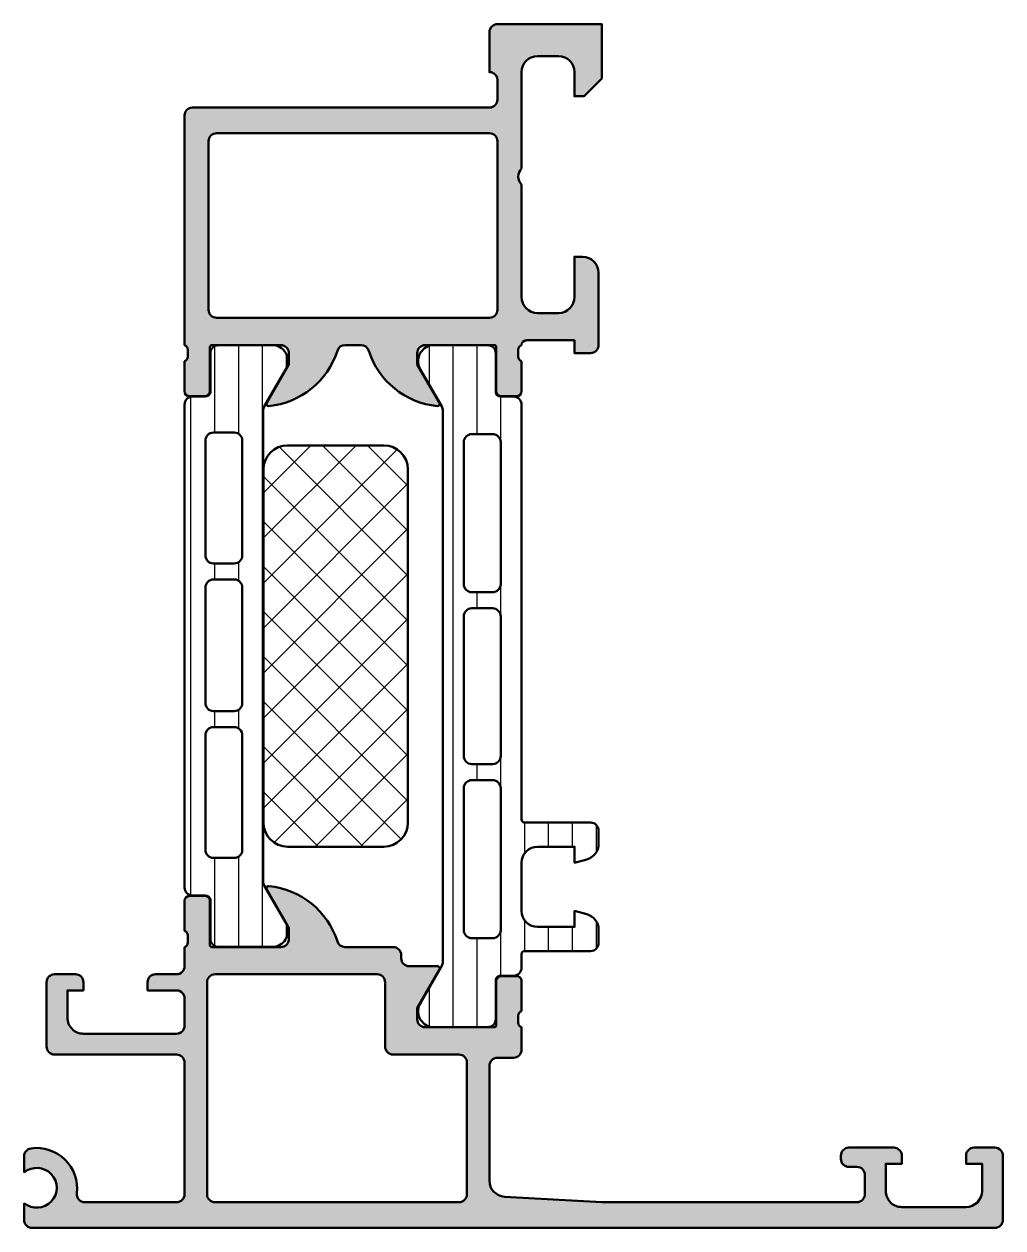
# Model space of a CAD drawing. Extents: x 0 to 61, y 0 to 75.
import ezdxf

# ---------------------------------------------------------------- set-up
doc = ezdxf.new("R2010")
doc.units = 0
for name, color, linetype, lineweight in [('0S-Alu contour', 7, 'Continuous', 50), ('0S-Alu hatch', 252, 'Continuous', 25), ('0S-Plastic contour', 254, 'Continuous', 50), ('0S-Plastic hatch', 253, 'Continuous', 25), ('0S-PT contour', 91, 'Continuous', 50), ('0S-PT hatch', 103, 'Continuous', 25)]:
    doc.layers.add(name, color=color, linetype=linetype, lineweight=lineweight)
pattern_1 = [(90, (0, 0), (-1.4859, 0), [])]

# ---------------------------------------------------------------- blocks, each defined once
blk = doc.blocks.new('391790__AA8189E3_C081_4610_B4B4_30292852E4D5_')
at = {"layer": '0S-Alu hatch'}
h = blk.add_hatch(color=256, dxfattribs=at)
edge = h.paths.add_edge_path()
edge.add_line((59.19996932360604, 4.999999866471171), (60.49998763415292, 4.999999866471625))
edge.add_ellipse((60.4999912735095, 4.500003505828431), major_axis=(-0.4999963606564398, 0), ratio=1, start_angle=179.9995829571355, end_angle=270.0004170425796, ccw=False)
edge.add_line((60.99998763415269, 4.499999866469367), (60.99998763415269, 0.4999999856813702))
edge.add_ellipse((60.49999127979099, 0.4999963543616039), major_axis=(-0.4999963543748923, 0), ratio=1, start_angle=89.99958223760427, end_angle=180.0004161216027, ccw=False)
edge.add_line((60.49998763415292, 2.4e-15), (0.4999947271070156, -1e-16))
edge.add_ellipse((0.4999923563203979, 0.4999976420989136), major_axis=(-0.4999976421045343, 0), ratio=1, start_angle=0.0006057119381921439, end_angle=90.0002716734158, ccw=False)
edge.add_line((-5.2857561966e-06, 0.4999923562900208), (-5.2857564228e-06, 1.547751054749824))
edge.add_arc((0.7934807920204037, 2.500000104890204), 1.23951539285275, 230.1963747898188, 489.8036252101811)
edge.add_line((-5.2857564221e-06, 3.452249155030585), (-5.2857566502e-06, 4.461633736363182))
edge.add_ellipse((0.4999947142439965, 4.461633736363202), major_axis=(-0.5000000000006466, 0), ratio=1, start_angle=277.7149467142867, end_angle=360, ccw=False)
edge.add_ellipse((0.772782024793564, 2.448011582761318), major_axis=(-2.532015525106976, 0), ratio=1, start_angle=173.4092399762819, end_angle=277.7149467142358, ccw=False)
edge.add_arc((3.78475983363014, 2.100006089193995), 0.4999999999979072, 173.4092399764751, 270.0000000002035)
edge.add_line((3.784759833631916, 1.600006089196088), (9.499994714242895, 1.600006089196085))
edge.add_arc((9.499994526828196, 2.100006276610982), 0.5000001874149321, 270.0000214761345, 360.0000078249648)
edge.add_line((9.999994714243124, 2.100006208325257), (9.999994714243122, 10.29999576567252))
edge.add_arc((9.499994714243009, 10.2999957656724), 0.5000000000001137, 0, 90.00000000001303)
edge.add_line((9.499994714242895, 10.79999576567252), (1.899994714243895, 10.79999576567252))
edge.add_ellipse((1.89999471424344, 11.29999576567252), major_axis=(-0.5, 0), ratio=1, start_angle=0, end_angle=90.00000000005213, ccw=False)
edge.add_line((1.39999471424344, 11.29999576567252), (1.39999471424344, 15.29999576567252))
edge.add_ellipse((1.89999471424344, 15.29999576567252), major_axis=(-0.5, 0), ratio=1, start_angle=270, end_angle=360, ccw=False)
edge.add_line((1.89999471424344, 15.79999576567252), (3.199994714243167, 15.79999576567252))
edge.add_ellipse((3.199994714243395, 15.29999576567275), major_axis=(-0.4999999999997727, 0), ratio=1, start_angle=180, end_angle=270.00000000002603, ccw=False)
edge.add_line((3.699994714243167, 15.29999576567275), (3.699994714243167, 14.79999576567252))
edge.add_line((3.699994714243167, 14.79999576567252), (2.69999471424294, 14.79999576567206))
edge.add_line((2.69999471424294, 14.79999576567206), (2.699994714243395, 13.0999957656727))
edge.add_arc((3.699994714243509, 13.09999576567281), 1.000000000000113, 180, 270.0000000000196)
edge.add_line((3.69999471424385, 12.0999957656727), (9.499994714243122, 12.09999576567315))
edge.add_arc((9.499994714243101, 12.59999576567317), 0.5000000000000178, 270.0000000000025, 360)
edge.add_line((9.999994714243117, 12.59999576567317), (9.999994714243122, 14.29999576567252))
edge.add_arc((9.499994714243122, 14.29999576567252), 0.5, 0, 90)
edge.add_line((9.499994714243122, 14.79999576567252), (7.69999471424294, 14.79999576567252))
edge.add_line((7.69999471424294, 14.79999576567252), (7.699994714243167, 15.29999576567297))
edge.add_ellipse((8.199994714243282, 15.29999576567286), major_axis=(-0.5000000000001137, 0), ratio=1, start_angle=269.999999999987, end_angle=360, ccw=False)
edge.add_line((8.199994714243395, 15.79999576567297), (9.499994714243122, 15.79999576567206))
edge.add_arc((9.499994714243122, 16.29999576567206), 0.5, 270, 360)
edge.add_line((9.999994714243122, 16.29999576567206), (9.999994714243122, 17.49999762920106))
edge.add_arc((9.921158267700072, 17.76751822119481), 0.2788950563280396, 286.419876419457, 361.1645893740321)
edge.add_line((10.19999571424373, 17.77318662919288), (10.19999571424328, 18.22678062919385))
edge.add_arc((9.921127618600615, 18.232441288671), 0.2789255417366478, 358.837129927094, 433.5754054446589)
edge.add_line((9.999994714243577, 18.49998462919348), (9.999994714243577, 20.37999562920095))
edge.add_ellipse((10.2999947142433, 20.3799956292014), major_axis=(-0.2999999999997271, 0), ratio=1, start_angle=270.00000000008686, end_angle=360, ccw=False)
edge.add_line((10.29999471424285, 20.67999562920113), (11.27996903328503, 20.67999562920204))
edge.add_ellipse((11.27996903328583, 20.37999562920152), major_axis=(-0.300000000000523, 0), ratio=1, start_angle=180, end_angle=270.000000000152, ccw=False)
edge.add_line((11.57996903328635, 20.37999562920152), (11.5799690332868, 17.61999762920095))
edge.add_arc((11.69996903328647, 17.61999762920163), 0.1199999999996635, 180, 269.9999999998914)
edge.add_line((11.69996903328624, 17.49999762920197), (15.99999471424335, 17.49999762920151))
edge.add_arc((15.99999471424357, 17.99999762920151), 0.5, 269.9999999999739, 360)
edge.add_line((16.49999471424357, 17.99999762920151), (16.49999471424357, 18.69999762920179))
edge.add_line((16.49999471424357, 18.69999762920179), (15.11849925662122, 21.09281795222887))
edge.add_ellipse((15.23811449889202, 21.16187784455312), major_axis=(-0.1381197846484658, 0), ratio=1, start_angle=-95.62257755075888, end_angle=30.000000000008697, ccw=False)
edge.add_ellipse((14.76177147307472, 16.32338876736347), major_axis=(-4.999999999989887, 0), ratio=1, start_angle=197.7484163561091, end_angle=264.37742244925107, ccw=False)
edge.add_arc((19.99999471424691, 17.99999762921023), 0.5000000000082526, 197.7484163556223, 269.9999999995921)
edge.add_line((19.99999471424335, 17.49999762920198), (22.99999471424198, 17.49999762920151))
edge.add_ellipse((22.99999471424176, 16.99999762920151), major_axis=(-0.5, 0), ratio=1, start_angle=180, end_angle=269.99999999997397, ccw=False)
edge.add_line((23.49999471424176, 16.99999762920151), (23.49999471424176, 16.7999976292026))
edge.add_arc((23.99999471424176, 16.79999762920215), 0.5, 180, 269.9999999999739)
edge.add_line((23.99999471424153, 16.29999762920215), (25.76187492959352, 16.29999762920215))
edge.add_ellipse((25.76187492959327, 16.16187784455345), major_axis=(-0.1381197846486977, 0), ratio=1, start_angle=149.9999999996702, end_angle=269.9999999998939, ccw=False)
edge.add_line((25.88149017186388, 16.09281795222842), (24.49999471424176, 13.69999762920088))
edge.add_line((24.49999471424176, 13.69999762920088), (24.49999471424176, 12.99999762920151))
edge.add_arc((24.99999471424176, 12.99999762920151), 0.5, 180, 270)
edge.add_line((24.99999471424176, 12.49999762920152), (29.30002039519841, 12.49999762920015))
edge.add_arc((29.30002039519784, 12.61999762920106), 0.120000000000914, 270.0000000002714, 360)
edge.add_line((29.42002039519876, 12.61999762920106), (29.42002039519876, 15.37999562920049))
edge.add_ellipse((29.72002039519928, 15.37999562920106), major_axis=(-0.300000000000523, 0), ratio=1, start_angle=270.00000000006514, end_angle=360, ccw=False)
edge.add_line((29.72002039519894, 15.67999562920158), (30.69999471424317, 15.67999562920113))
edge.add_ellipse((30.69999471424374, 15.37999562920265), major_axis=(-0.2999999999984766, 0), ratio=1, start_angle=180, end_angle=270.00000000010857, ccw=False)
edge.add_line((30.99999471424221, 15.37999562920265), (30.99999471424153, 13.49998462919302))
edge.add_arc((31.07886180988494, 13.23244128867021), 0.278925541737094, 106.4245945554093, 181.1628700729291)
edge.add_line((30.79999371424183, 13.22678062919294), (30.79999371424183, 12.77318662919197))
edge.add_arc((31.07883116078383, 12.76751822119427), 0.2788950563263797, 178.8354106260376, 253.5801235806509)
edge.add_line((30.99999471424176, 12.49999762920197), (30.99999471424176, 11.09999881742988))
edge.add_ellipse((30.49999471424165, 11.09999881742999), major_axis=(-0.5000000000001137, 0), ratio=1, start_angle=89.99999999996089, end_angle=180, ccw=False)
edge.add_line((30.4999947142413, 10.59999881742988), (29.50000289294108, 10.59999881742942))
edge.add_arc((29.50000289294119, 10.09999881743022), 0.4999999999992042, 90.00000000001303, 180)
edge.add_line((29.00000289294199, 10.09999881743022), (29.00000289294221, 2.944488630281284))
edge.add_arc((29.9999936841364, 2.944476919451374), 0.9999907912627548, 179.99932901267, 266.7307241752487)
edge.add_line((29.94296553942659, 1.946113572106697), (35.99998763414428, 1.599998459802009))
edge.add_line((35.99998763414428, 1.599998459802009), (51.89998153063775, 1.599998459802009))
edge.add_arc((51.89998516998294, 2.099994820457468), 0.4999963606687041, 269.9995829587248, 360.0004307015151)
edge.add_line((52.39998153063752, 2.099998579009876), (52.3999815306373, 3.300003156648017))
edge.add_arc((51.89997878976951, 3.300000415780232), 0.5000027408752975, 0.0003140784807261, 89.99968592140911)
edge.add_line((51.89998153063729, 3.800003156648017), (51.39998153063729, 3.800003156648017))
edge.add_ellipse((51.39996852950137, 4.29999015550595), major_axis=(-0.4999869990269671, 0), ratio=1, start_angle=-0.0014625381795099202, end_angle=90.00148985917428, ccw=False)
edge.add_line((50.8999815306373, 4.300002918227418), (50.8999815306373, 4.499999866471625))
edge.add_ellipse((51.39996773065273, 4.500013666456197), major_axis=(-0.4999862002058729, 0), ratio=1, start_angle=-90.00158140539298, end_angle=0.0015814054485190354, ccw=False)
edge.add_line((51.39998153063729, 4.999999866471625), (54.19999984118417, 4.999999866471625))
edge.add_ellipse((54.19995110541002, 4.499951130697468), major_axis=(-0.5000487381491018, 0), ratio=1, start_angle=180.005584163955, end_angle=269.9944158359737, ccw=False)
edge.add_line((54.69999984118417, 4.499999866471003), (54.69999984118395, 4.000000104890659))
edge.add_line((54.69999984118395, 4.000000104890659), (53.6999998411844, 4.000000104890204))
edge.add_line((53.6999998411844, 4.000000104890204), (53.69999984118417, 2.300003156647562))
edge.add_arc((54.69995263820619, 2.299955835441239), 0.9999527981417196, 179.9972885666526, 270.0009560480925)
edge.add_line((54.69996932360559, 1.300003037438727), (58.69999984118417, 1.300003037438727))
edge.add_arc((58.6999566158611, 2.300046262757105), 1.000043226252551, 270.0024765215299, 359.9975303089386)
edge.add_line((59.69999984118462, 2.300003156648203), (59.69999984118417, 4.000000104890204))
edge.add_line((59.69999984118417, 4.000000104890204), (58.69999984118417, 4.000000104890204))
edge.add_line((58.69999984118417, 4.000000104890204), (58.69999984118417, 4.499999866471625))
edge.add_ellipse((59.19994906866949, 4.50005063681827), major_axis=(-0.4999492300632066, 0), ratio=1, start_angle=-90.00232128046127, end_angle=0.005818443974476395, ccw=False)
edge = h.paths.add_edge_path()
edge.add_arc((27.1000089964575, 10.29999576567195), 0.5000000000001137, 0, 90.00000000001303)
edge.add_line((27.10000899645738, 10.79999576567206), (22.99999471424198, 10.7999957656707))
edge.add_ellipse((22.99999471424209, 11.29999576567102), major_axis=(-0.5000000000003268, 0), ratio=1, start_angle=0, end_angle=89.99999999998857, ccw=False)
edge.add_line((22.49999471424176, 11.29999576567102), (22.49999471424176, 15.29999576567206))
edge.add_arc((21.99999471424164, 15.29999576567194), 0.5000000000001208, 0, 90.00000000001138)
edge.add_line((21.99999471424154, 15.79999576567206), (11.89998861072727, 15.79999576567161))
edge.add_arc((11.89998861072738, 15.29999576567172), 0.4999999999998864, 90.00000000001303, 180)
edge.add_line((11.3999886107275, 15.29999576567172), (11.3999886107275, 2.10000608919654))
edge.add_arc((11.8999886107275, 2.10000608919654), 0.5, 180, 269.9999999999739)
edge.add_line((11.89998861072727, 1.60000608919654), (27.10000899645761, 1.60000608919654))
edge.add_arc((27.10000899645795, 2.100006089196199), 0.499999999999659, 269.9999999999609, 360)
edge.add_line((27.60000899645761, 2.100006089196199), (27.60000899645761, 10.29999576567206))
at = {"layer": '0S-Alu contour', "color": 7}
for points in [[(16.49999471424357, 17.99999762920151), (16.49999471424357, 18.69999762920179), (15.11849925662122, 21.09281795222887)], [(9.999994714243577, 18.49998462919348), (9.999994714243577, 20.37999562920095)], [(10.29999471424285, 20.67999562920113), (11.27996903328503, 20.67999562920204)], [(11.57996903328635, 20.37999562920152), (11.5799690332868, 17.61999762920095)], [(10.19999571424373, 17.77318662919288), (10.19999571424328, 18.22678062919385)], [(9.999994714243122, 16.29999576567206), (9.999994714243122, 17.49999762920106)], [(11.69996903328624, 17.49999762920197), (15.99999471424335, 17.49999762920151)], [(19.99999471424335, 17.49999762920198), (22.99999471424198, 17.49999762920151)], [(23.49999471424176, 16.99999762920151), (23.49999471424176, 16.7999976292026)], [(1.89999471424344, 15.79999576567252), (3.199994714243167, 15.79999576567252)], [(8.199994714243395, 15.79999576567297), (9.499994714243122, 15.79999576567206)], [(21.99999471424154, 15.79999576567206), (11.89998861072727, 15.79999576567161)], [(23.99999471424153, 16.29999762920215), (25.76187492959352, 16.29999762920215)], [(25.88149017186388, 16.09281795222842), (24.49999471424176, 13.69999762920088), (24.49999471424176, 12.99999762920151)], [(1.39999471424344, 11.29999576567252), (1.39999471424344, 15.29999576567252)], [(3.699994714243167, 15.29999576567275), (3.699994714243167, 14.79999576567252), (2.69999471424294, 14.79999576567206), (2.699994714243395, 13.0999957656727)], [(9.499994714243122, 14.79999576567252), (7.69999471424294, 14.79999576567252), (7.699994714243167, 15.29999576567297)], [(11.3999886107275, 15.29999576567172), (11.3999886107275, 2.10000608919654)], [(22.49999471424176, 11.29999576567102), (22.49999471424176, 15.29999576567206)], [(29.42002039519876, 12.61999762920106), (29.42002039519876, 15.37999562920049)], [(29.72002039519894, 15.67999562920158), (30.69999471424317, 15.67999562920113)], [(30.99999471424221, 15.37999562920265), (30.99999471424153, 13.49998462919302)], [(9.999994714243117, 12.59999576567317), (9.999994714243122, 14.29999576567252)], [(30.79999371424183, 13.22678062919294), (30.79999371424183, 12.77318662919197)], [(3.69999471424385, 12.0999957656727), (9.499994714243122, 12.09999576567315)], [(24.99999471424176, 12.49999762920152), (29.30002039519841, 12.49999762920015)], [(30.99999471424176, 12.49999762920197), (30.99999471424176, 11.09999881742988)], [(9.499994714242895, 10.79999576567252), (1.899994714243895, 10.79999576567252)], [(27.10000899645738, 10.79999576567206), (22.99999471424198, 10.7999957656707)], [(30.4999947142413, 10.59999881742988), (29.50000289294108, 10.59999881742942)], [(9.999994714243124, 2.100006208325257), (9.999994714243122, 10.29999576567252)], [(27.60000899645761, 2.100006089196199), (27.60000899645761, 10.29999576567206)], [(29.00000289294199, 10.09999881743022), (29.00000289294221, 2.944488630281284)], [(51.39998153063729, 4.999999866471625), (54.19999984118417, 4.999999866471625)], [(59.19996932360604, 4.999999866471171), (60.49998763415292, 4.999999866471625)], [(-5.2857564221e-06, 3.452249155030585), (-5.2857566502e-06, 4.461633736363182)], [(50.8999815306373, 4.300002918227418), (50.8999815306373, 4.499999866471625)], [(51.89998153063729, 3.800003156648017), (51.39998153063729, 3.800003156648017)], [(54.69999984118417, 4.499999866471003), (54.69999984118395, 4.000000104890659), (53.6999998411844, 4.000000104890204), (53.69999984118417, 2.300003156647562)], [(59.69999984118462, 2.300003156648203), (59.69999984118417, 4.000000104890204), (58.69999984118417, 4.000000104890204), (58.69999984118417, 4.499999866471625)], [(60.99998763415269, 4.499999866469367), (60.99998763415269, 0.4999999856813702)], [(52.39998153063752, 2.099998579009876), (52.3999815306373, 3.300003156648017)], [(-5.2857561966e-06, 0.4999923562900208), (-5.2857564228e-06, 1.547751054749824)], [(3.784759833631916, 1.600006089196088), (9.499994714242895, 1.600006089196085)], [(11.89998861072727, 1.60000608919654), (27.10000899645761, 1.60000608919654)], [(29.94296553942659, 1.946113572106697), (35.99998763414428, 1.599998459802009), (51.89998153063775, 1.599998459802009)], [(54.69996932360559, 1.300003037438727), (58.69999984118417, 1.300003037438727)], [(60.49998763415292, 2.4e-15), (0.4999947271070156, -1e-16)]]:
    blk.add_lwpolyline(points, dxfattribs=at)
at = {"layer": '0S-Alu contour', "color": 7, "extrusion": (0, 0, -1)}
for centre, radius, start, end in [((-15.23811449889202, 21.16187784455312), 0.1381197846484658, 329.9999999999913, 95.62257755075888), ((-14.76177147307472, 16.32338876736347), 4.999999999989888, 95.6225775507489, 162.2515836438909), ((-10.2999947142433, 20.3799956292014), 0.2999999999997271, 0, 89.99999999991314), ((-11.27996903328583, 20.37999562920152), 0.300000000000523, 89.99999999984801, 180), ((-22.99999471424176, 16.99999762920151), 0.5, 90.00000000002605, 180), ((-1.89999471424344, 15.29999576567252), 0.5, 0, 90), ((-3.199994714243395, 15.29999576567275), 0.4999999999997727, 89.99999999997395, 180), ((-8.199994714243282, 15.29999576567286), 0.5000000000001137, 0, 90.00000000001303), ((-25.76187492959327, 16.16187784455345), 0.1381197846486977, 90.00000000010611, 210.0000000003299), ((-29.72002039519928, 15.37999562920106), 0.300000000000523, 0, 89.99999999993486), ((-30.69999471424374, 15.37999562920265), 0.2999999999984766, 89.99999999989144, 180), ((-1.89999471424344, 11.29999576567252), 0.5, 269.9999999999479, 0), ((-22.99999471424209, 11.29999576567102), 0.5000000000003268, 270.0000000000114, 0), ((-30.49999471424165, 11.09999881742999), 0.5000000000001137, 180, 270.0000000000391), ((-0.4999947142439965, 4.461633736363202), 0.5000000000006466, 0, 82.2850532857133), ((-0.772782024793564, 2.448011582761318), 2.532015525106977, 82.28505328576419, 186.5907600237182), ((-51.39996773065273, 4.500013666456197), 0.4999862002058729, 359.9984185945515, 90.00158140539295), ((-54.19995110541002, 4.499951130697468), 0.5000487381491018, 90.00558416402629, 179.994415836045), ((-59.19994906866949, 4.50005063681827), 0.4999492300632066, 359.9941815560255, 90.00232128046135), ((-60.4999912735095, 4.500003505828431), 0.4999963606564398, 89.99958295742039, 180.0004170428646), ((-51.39996852950137, 4.29999015550595), 0.4999869990269671, 269.9985101408257, 0.0014625381794778), ((-0.4999923563203979, 0.4999976420989136), 0.4999976421045343, 269.9997283265842, 359.9993942880618), ((-60.49999127979099, 0.4999963543616039), 0.4999963543748923, 179.9995838783973, 270.0004177623957)]:
    blk.add_arc(centre, radius, start, end, dxfattribs=at)
at = {"layer": '0S-Alu contour', "color": 7}
for centre, radius, start, end in [((9.921127618600615, 18.232441288671), 0.2789255417366478, 358.837129927094, 73.57540544465893), ((9.921158267700072, 17.76751822119481), 0.2788950563280396, 286.419876419457, 1.164589374032137), ((11.69996903328647, 17.61999762920163), 0.1199999999996635, 180, 269.9999999998914), ((15.99999471424357, 17.99999762920151), 0.5, 269.9999999999739, 0), ((19.99999471424691, 17.99999762921023), 0.5000000000082526, 197.7484163556223, 269.9999999995921), ((23.99999471424176, 16.79999762920215), 0.5, 180, 269.9999999999739), ((9.499994714243122, 16.29999576567206), 0.5, 270, 0), ((11.89998861072738, 15.29999576567172), 0.4999999999998864, 90.00000000001303, 180), ((21.99999471424164, 15.29999576567194), 0.5000000000001208, 0, 90.00000000001138), ((9.499994714243122, 14.29999576567252), 0.5, 0, 90), ((3.699994714243509, 13.09999576567281), 1.000000000000113, 180, 270.0000000000196), ((24.99999471424176, 12.99999762920151), 0.5, 180, 270), ((31.07883116078383, 12.76751822119427), 0.2788950563263797, 178.8354106260376, 253.5801235806509), ((31.07886180988494, 13.23244128867021), 0.278925541737094, 106.4245945554093, 181.1628700729291), ((9.499994714243101, 12.59999576567317), 0.5000000000000178, 270.0000000000025, 0), ((29.30002039519784, 12.61999762920106), 0.120000000000914, 270.0000000002714, 0), ((9.499994714243009, 10.2999957656724), 0.5000000000001137, 0, 90.00000000001303), ((27.1000089964575, 10.29999576567195), 0.5000000000001137, 0, 90.00000000001303), ((29.50000289294119, 10.09999881743022), 0.4999999999992042, 90.00000000001303, 180), ((51.89997878976951, 3.300000415780232), 0.5000027408752975, 0.0003140784807261, 89.99968592140911), ((0.7934807920204037, 2.500000104890204), 1.23951539285275, 230.1963747898188, 129.8036252101811), ((29.9999936841364, 2.944476919451374), 0.9999907912627548, 179.99932901267, 266.7307241752487), ((54.69995263820619, 2.299955835441239), 0.9999527981417196, 179.9972885666526, 270.0009560480925), ((58.6999566158611, 2.300046262757105), 1.000043226252551, 270.0024765215299, 359.9975303089386), ((3.78475983363014, 2.100006089193995), 0.4999999999979072, 173.4092399764751, 270.0000000002035), ((9.499994526828196, 2.100006276610982), 0.5000001874149321, 270.0000214761345, 7.8249647206e-06), ((11.8999886107275, 2.10000608919654), 0.5, 180, 269.9999999999739), ((27.10000899645795, 2.100006089196199), 0.499999999999659, 269.9999999999609, 0), ((51.89998516998294, 2.099994820457468), 0.4999963606687041, 269.9995829587248, 0.0004307015150678)]:
    blk.add_arc(centre, radius, start, end, dxfattribs=at)
blk = doc.blocks.new('391780__7D3BB9AC_D506_4131_A4D9_7DB262CF3751_')
at = {"layer": '0S-Alu hatch'}
h = blk.add_hatch(color=256, dxfattribs=at)
edge = h.paths.add_edge_path()
edge.add_ellipse((29.49972804209732, 74.50026094212211), major_axis=(-0.4997354822569946, 0), ratio=1, start_angle=-90.03033557699757, end_angle=0.03033557699808398, ccw=False)
edge.add_line((29.49999262988408, 74.99999635433535), (36.00000025927861, 74.99999635433535))
edge.add_line((36.00000025927861, 74.99999635433535), (36.00000025927861, 71.59995668148379))
edge.add_line((36.00000025927861, 71.59995668148379), (34.90002467334111, 70.49998109554627))
edge.add_line((34.90002467334111, 70.49998109554627), (34.30004908740361, 70.49998109554627))
edge.add_line((34.30004908740361, 70.49998109554627), (34.30004908740361, 72.00043885921816))
edge.add_arc((33.29997029507325, 72.0003600668878), 1.000078795434234, 0.0045141121639886, 89.99548588769895)
edge.add_line((33.30004908740361, 73.00043885921816), (31.99999262988408, 73.00043885921816))
edge.add_arc((32.00003985272329, 72.00039163637895), 1.000047223954159, 90.0027055416182, 179.997294458265)
edge.add_line((30.99999262988407, 72.0004388592202), (30.99999262988408, 65.99999635433535))
edge.add_arc((31.52483197020243, 65.49999635433535), 0.7248836686985038, 136.3884232636862, 223.6115767363138)
edge.add_line((30.99999262988408, 64.99999635433535), (30.99999262988408, 57.99999635433535))
edge.add_arc((32.00005142761304, 58.00005515206432), 1.000058799457453, 180.003368663758, 269.9966313363588)
edge.add_line((31.99999262988408, 56.99999635433535), (33.30004908740361, 56.99999635433535))
edge.add_arc((33.29996161683467, 58.00008382490429), 1.000087474394158, 270.0050112560818, 359.9949887438899)
edge.add_line((34.30004908740361, 57.99999635433485), (34.30004908740361, 60.49999635433535))
edge.add_line((34.30004908740361, 60.49999635433535), (34.80004908740361, 60.49999635433535))
edge.add_ellipse((34.79996161683466, 59.49990888376641), major_axis=(-1.000087474394158, 0), ratio=1, start_angle=180.0050112561101, end_angle=269.99498874391816, ccw=False)
edge.add_line((35.80004908740361, 59.49999635433584), (35.79998805224736, 54.99999635433535))
edge.add_ellipse((35.30002453509223, 54.99997512939898), major_axis=(-0.4999635176056613, 0), ratio=1, start_angle=89.9958190688642, end_angle=180.0024323759456, ccw=False)
edge.add_line((35.29998805224736, 54.50001161312441), (34.29998805224736, 54.49999635433535))
edge.add_line((34.29998805224736, 54.49999635433535), (34.29998805224736, 55.29999940609316))
edge.add_line((34.29998805224736, 55.29999940609316), (31.29999262988403, 55.29999940609316))
edge.add_arc((31.29999262988415, 55.00000149045077), 0.2999979156423933, 90.00000000002171, 180)
edge.add_arc((31.07883116078463, 54.7324808984575), 0.2788950563274223, 106.4198764194512, 181.1645893740634)
edge.add_line((30.7999937142416, 54.7268124904593), (30.7999937142416, 54.27321849045923))
edge.add_arc((31.07886180988489, 54.26755783098222), 0.2789255417372773, 178.8371299271257, 253.575405444659)
edge.add_line((30.99999471424175, 54.00001449045914), (30.99999471424175, 52.12000349045077))
edge.add_ellipse((30.69999471424157, 52.12000349045077), major_axis=(-0.3000000000001819, 0), ratio=1, start_angle=90, end_angle=180, ccw=False)
edge.add_line((30.69999471424157, 51.82000349045059), (29.7200203951987, 51.82000349045059))
edge.add_ellipse((29.72002039519893, 52.12000349045054), major_axis=(-0.2999999999999545, 0), ratio=1, start_angle=0, end_angle=89.99999999995657, ccw=False)
edge.add_line((29.42002039519898, 52.12000349045054), (29.42002039519898, 54.88000149045077))
edge.add_arc((29.30002039519877, 54.88000149045062), 0.1200000000002106, 0, 90.53010993836489)
edge.add_line((29.29891015138023, 54.99999635433535), (24.99999262988408, 54.99999635433535))
edge.add_arc((24.99999262988408, 54.49999635433535), 0.5, 90, 180)
edge.add_line((24.49999262988408, 54.49999635433535), (24.49999262988408, 53.79999635433553))
edge.add_line((24.49999262988408, 53.79999635433553), (25.88148808750643, 51.40717603130799))
edge.add_ellipse((25.76187284523577, 51.33811613898367), major_axis=(-0.13811978464838, 0), ratio=1, start_angle=84.3774224492733, end_angle=210.000000000065, ccw=False)
edge.add_ellipse((26.23821587105809, 56.17660521618325), major_axis=(-5.000000000000167, 0), ratio=1, start_angle=17.748416356069583, end_angle=84.37742244920588, ccw=False)
edge.add_arc((20.99999262988415, 54.49999635433537), 0.4999999999999817, 17.74841635607813, 90.00000000000895)
edge.add_line((20.99999262988408, 54.99999635433535), (19.99999262988407, 54.99999635433535))
edge.add_arc((19.99999262988397, 54.49999635433541), 0.4999999999999432, 89.99999999998818, 162.2515836439242)
edge.add_ellipse((14.76176938871006, 56.17660521618325), major_axis=(-5.000000000000167, 0), ratio=1, start_angle=95.62257755079412, end_angle=162.2515836439305, ccw=False)
edge.add_ellipse((15.23811241453238, 51.33811613898367), major_axis=(-0.1381197846483787, 0), ratio=1, start_angle=-30.000000000065484, end_angle=95.62257755072608, ccw=False)
edge.add_line((15.11849717226173, 51.40717603130799), (16.49999262988407, 53.79999635433553))
edge.add_line((16.49999262988407, 53.79999635433553), (16.49999262988407, 54.49999635433535))
edge.add_arc((15.99999262988407, 54.49999635433535), 0.5, 0, 90)
edge.add_line((15.99999262988407, 54.99999635433535), (11.69996694892674, 54.99999635433535))
edge.add_arc((11.69996694892674, 54.87999635433546), 0.1199999999998909, 90, 180)
edge.add_line((11.57996694892685, 54.87999635433546), (11.57996694892685, 52.11999835433546))
edge.add_ellipse((11.27996694892678, 52.11999835433535), major_axis=(-0.3000000000000682, 0), ratio=1, start_angle=90.00000000002171, end_angle=180, ccw=False)
edge.add_line((11.2799669489269, 51.81999835433528), (10.29999262988403, 51.81999835433528))
edge.add_ellipse((10.29999262988414, 52.11999835433535), major_axis=(-0.3000000000000682, 0), ratio=1, start_angle=0, end_angle=89.99999999997863, ccw=False)
edge.add_line((9.999992629884074, 52.11999835433535), (9.999992629884076, 54.00000935434384))
edge.add_arc((9.921125534240934, 54.26755269486693), 0.2789255417372794, 286.424594555341, 361.1628700728725)
edge.add_line((10.19999362988423, 54.27321335434392), (10.19999362988423, 54.72680735434399))
edge.add_arc((9.921156183341202, 54.7324757623422), 0.2788950563274151, 358.835410625935, 433.5801235805426)
edge.add_line((9.999992629884076, 54.99999635433535), (9.999992629884076, 69.29999940609316))
edge.add_ellipse((10.49999262988407, 69.29999940609316), major_axis=(-0.5, 0), ratio=1, start_angle=270, end_angle=360, ccw=False)
edge.add_line((10.49999262988407, 69.79999940609316), (28.99998500048955, 69.79999940609316))
edge.add_arc((29.00024709369731, 70.2997296875483), 0.4997303501850636, 269.9699501234485, 360.0309241474309)
edge.add_line((29.49997737109502, 70.29999940609312), (29.49997737109502, 71.5131189129291))
edge.add_arc((29.0002399236966, 71.51338263784213), 0.4997375169857788, 359.9697634764971, 435.0194453478176)
edge.add_line((29.12941767871221, 71.99613588070254), (29.09998347461064, 71.99999635433535))
edge.add_line((29.09998347461064, 71.99999635433535), (28.99999262988408, 71.99999635433535))
edge.add_line((28.99999262988408, 71.99999635433535), (28.99999262988408, 74.49999635433535))
edge = h.paths.add_edge_path()
edge.add_arc((28.99996155663696, 67.69997748811949), 0.5000158147081417, 0.0018121461791491, 89.99818785391346)
edge.add_line((28.99997737109501, 68.19999330257754), (11.99999262988407, 68.19999330257754))
edge.add_arc((12.00000844434214, 67.69997748811947), 0.5000158147081559, 90.00181214608818, 179.9981878538208)
edge.add_line((11.49999262988407, 67.69999330257833), (11.49999262988407, 57.19999330257754))
edge.add_arc((11.99998230977352, 57.19998298246699), 0.4999896799959577, 179.9988173777201, 270.0011826219665)
edge.add_line((11.99999262988407, 56.69999330257754), (28.99997737109501, 56.69999330257754))
edge.add_arc((28.99998769120557, 57.19998298246697), 0.4999896799959453, 269.998817378032, 360.0011826222799)
edge.add_line((29.49997737109502, 57.19999330257757), (29.49997737109502, 67.69999330257752))
at = {"layer": '0S-Alu contour', "color": 7}
for points in [[(29.12941767871221, 71.99613588070254), (29.09998347461064, 71.99999635433535), (28.99999262988408, 71.99999635433535), (28.99999262988408, 74.49999635433535)], [(29.49999262988408, 74.99999635433535), (36.00000025927861, 74.99999635433535), (36.00000025927861, 71.59995668148379), (34.90002467334111, 70.49998109554627), (34.30004908740361, 70.49998109554627), (34.30004908740361, 72.00043885921816)], [(33.30004908740361, 73.00043885921816), (31.99999262988408, 73.00043885921816)], [(30.99999262988407, 72.0004388592202), (30.99999262988408, 65.99999635433535)], [(29.49997737109502, 70.29999940609312), (29.49997737109502, 71.5131189129291)], [(10.49999262988407, 69.79999940609316), (28.99998500048955, 69.79999940609316)], [(9.999992629884076, 54.99999635433535), (9.999992629884076, 69.29999940609316)], [(11.49999262988407, 67.69999330257833), (11.49999262988407, 57.19999330257754)], [(28.99997737109501, 68.19999330257754), (11.99999262988407, 68.19999330257754)], [(29.49997737109502, 57.19999330257757), (29.49997737109502, 67.69999330257752)], [(30.99999262988408, 64.99999635433535), (30.99999262988408, 57.99999635433535)], [(34.30004908740361, 57.99999635433485), (34.30004908740361, 60.49999635433535), (34.80004908740361, 60.49999635433535)], [(35.80004908740361, 59.49999635433584), (35.79998805224736, 54.99999635433535)], [(11.99999262988407, 56.69999330257754), (28.99997737109501, 56.69999330257754)], [(31.99999262988408, 56.99999635433535), (33.30004908740361, 56.99999635433535)], [(11.57996694892685, 54.87999635433546), (11.57996694892685, 52.11999835433546)], [(15.99999262988407, 54.99999635433535), (11.69996694892674, 54.99999635433535)], [(20.99999262988408, 54.99999635433535), (19.99999262988407, 54.99999635433535)], [(29.29891015138023, 54.99999635433535), (24.99999262988408, 54.99999635433535)], [(29.42002039519898, 52.12000349045054), (29.42002039519898, 54.88000149045077)], [(35.29998805224736, 54.50001161312441), (34.29998805224736, 54.49999635433535), (34.29998805224736, 55.29999940609316), (31.29999262988403, 55.29999940609316)], [(10.19999362988423, 54.27321335434392), (10.19999362988423, 54.72680735434399)], [(15.11849717226173, 51.40717603130799), (16.49999262988407, 53.79999635433553), (16.49999262988407, 54.49999635433535)], [(24.49999262988408, 54.49999635433535), (24.49999262988408, 53.79999635433553), (25.88148808750643, 51.40717603130799)], [(30.7999937142416, 54.7268124904593), (30.7999937142416, 54.27321849045923)], [(9.999992629884074, 52.11999835433535), (9.999992629884076, 54.00000935434384)], [(30.99999471424175, 54.00001449045914), (30.99999471424175, 52.12000349045077)], [(11.2799669489269, 51.81999835433528), (10.29999262988403, 51.81999835433528)], [(30.69999471424157, 51.82000349045059), (29.7200203951987, 51.82000349045059)]]:
    blk.add_lwpolyline(points, dxfattribs=at)
at = {"layer": '0S-Alu contour', "color": 7, "extrusion": (0, 0, -1)}
for centre, radius, start, end in [((-29.49972804209732, 74.50026094212211), 0.4997354822569946, 359.9696644230019, 90.03033557699771), ((-10.49999262988407, 69.29999940609316), 0.5, 0, 90), ((-34.79996161683466, 59.49990888376641), 1.000087474394158, 90.00501125608184, 179.9949887438899), ((-35.30002453509223, 54.99997512939898), 0.4999635176056613, 179.9975676240544, 270.0041809311358), ((-14.76176938871006, 56.17660521618325), 5.000000000000168, 197.7484163560695, 264.3774224492059), ((-26.23821587105809, 56.17660521618325), 5.000000000000168, 275.6225775507941, 342.2515836439304), ((-10.29999262988414, 52.11999835433535), 0.3000000000000682, 270.0000000000214, 0), ((-11.27996694892678, 52.11999835433535), 0.3000000000000682, 180, 269.9999999999783), ((-29.72002039519893, 52.12000349045054), 0.2999999999999545, 270.0000000000434, 0), ((-30.69999471424157, 52.12000349045077), 0.3000000000001819, 180, 270), ((-15.23811241453238, 51.33811613898367), 0.1381197846483787, 264.3774224492739, 30.00000000006539), ((-25.76187284523577, 51.33811613898367), 0.13811978464838, 149.999999999935, 275.6225775507268)]:
    blk.add_arc(centre, radius, start, end, dxfattribs=at)
at = {"layer": '0S-Alu contour', "color": 7}
for centre, radius, start, end in [((32.00003985272329, 72.00039163637895), 1.000047223954159, 90.0027055416182, 179.997294458265), ((33.29997029507325, 72.0003600668878), 1.000078795434234, 0.0045141121639886, 89.99548588769895), ((29.0002399236966, 71.51338263784213), 0.4997375169857788, 359.9697634764971, 75.01944534781764), ((29.00024709369731, 70.2997296875483), 0.4997303501850636, 269.9699501234485, 0.030924147430935), ((12.00000844434214, 67.69997748811947), 0.5000158147081559, 90.00181214608818, 179.9981878538208), ((28.99996155663696, 67.69997748811949), 0.5000158147081417, 0.0018121461791491, 89.99818785391346), ((31.52483197020243, 65.49999635433535), 0.7248836686985038, 136.3884232636862, 223.6115767363138), ((32.00005142761304, 58.00005515206432), 1.000058799457453, 180.003368663758, 269.9966313363588), ((33.29996161683467, 58.00008382490429), 1.000087474394158, 270.0050112560818, 359.9949887438899), ((11.99998230977352, 57.19998298246699), 0.4999896799959577, 179.9988173777201, 270.0011826219665), ((28.99998769120557, 57.19998298246697), 0.4999896799959453, 269.998817378032, 0.0011826222798784), ((9.921156183341202, 54.7324757623422), 0.2788950563274151, 358.835410625935, 73.58012358054276), ((11.69996694892674, 54.87999635433546), 0.1199999999998909, 90, 180), ((15.99999262988407, 54.49999635433535), 0.5, 0, 90), ((19.99999262988397, 54.49999635433541), 0.4999999999999432, 89.99999999998818, 162.2515836439242), ((20.99999262988415, 54.49999635433537), 0.4999999999999817, 17.74841635607813, 90.00000000000895), ((24.99999262988408, 54.49999635433535), 0.5, 90, 180), ((29.30002039519877, 54.88000149045062), 0.1200000000002106, 0, 90.53010993836489), ((31.07883116078463, 54.7324808984575), 0.2788950563274223, 106.4198764194512, 181.1645893740634), ((31.29999262988415, 55.00000149045077), 0.2999979156423933, 90.00000000002171, 180), ((9.921125534240934, 54.26755269486693), 0.2789255417372794, 286.424594555341, 1.162870072872433), ((31.07886180988489, 54.26755783098222), 0.2789255417372773, 178.8371299271257, 253.575405444659)]:
    blk.add_arc(centre, radius, start, end, dxfattribs=at)
blk = doc.blocks.new('284025__D2EB97E6_D00B_4050_9C32_224538F8CE54___7EABD8FC_526E_4786_AED1_6157D0988AF0_')
at = {"layer": '0S-Plastic hatch'}
h = blk.add_hatch(dxfattribs=at)
h.set_pattern_fill('ANSI31', color=256, scale=0.4680000000000001, angle=45, style=0)
h.set_pattern_definition(pattern_1)
edge = h.paths.add_edge_path()
edge.add_line((35.80242794851475, 23.92045069704314), (35.80242794851475, 24.75119992043078))
edge.add_arc((35.3024279485148, 24.75119992043078), 0.4999999999999432, 0, 90)
edge.add_line((35.3024279485148, 25.25119992043072), (31.20242794852652, 25.25119992043072))
edge.add_ellipse((31.2041565014218, 25.45537301627397), major_axis=(-0.2041804127758787, 0), ratio=1, start_angle=1.155868943817211, end_angle=89.51493893428051, ccw=False)
edge.add_line((31.00001763579977, 25.45125421743462), (30.99999471424176, 51.29262102698681))
edge.add_arc((30.49999739338192, 51.29260559560251), 0.4999973210979659, 0.0017683158931002, 90.00238227991203)
edge.add_line((30.49997660417922, 51.79260291626828), (29.6896452713643, 51.79257428985009))
edge.add_ellipse((29.68963440512999, 52.0925742896533), major_axis=(-0.3000000000000041, 0), ratio=1, start_angle=0.002075297898500139, end_angle=90.00207529788338, ccw=False)
edge.add_line((29.38963440532678, 52.09256342341892), (29.3898794259076, 54.49256181680446))
edge.add_arc((28.88988344870135, 54.49254634618469), 0.4999959774455888, 0.0017728167248697, 90.00237777907206)
edge.add_line((28.88986269883145, 54.99254232319973), (25.41332120302563, 54.99241567573564))
edge.add_arc((25.5556677039074, 54.00260275626494), 0.9999960709244801, 98.18368334978554, 212.7290913977265)
edge.add_line((24.71443463768715, 53.46193736051441), (26.03298706714356, 51.17832827126504))
edge.add_ellipse((25.59998340589159, 50.92831261307066), major_axis=(-0.4999999999999754, 0), ratio=1, start_angle=180.0021352027152, end_angle=210.0020718972321, ccw=False)
edge.add_line((26.09998340554437, 50.92833124622945), (26.10106971797544, 16.57406249063044))
edge.add_ellipse((25.6010697182847, 16.57404490300864), major_axis=(-0.500000000000068, 0), ratio=1, start_angle=150.0020786985412, end_angle=180.0020153930485, ccw=False)
edge.add_line((26.03409148992542, 16.32406061293185), (24.71570449213838, 14.04035601167675))
edge.add_arc((25.55697672279716, 13.49975155758227), 0.9999960709244767, 147.2750591980459, 261.8204672459871)
edge.add_line((25.41470192588294, 12.50992832890585), (28.8912434216888, 12.51005497636995))
edge.add_arc((28.89122795106903, 13.01005095357617), 0.4999959774455639, 270.0017728167003, 360.0023777790716)
edge.add_line((29.39122392808404, 13.01007170344607), (29.39080504787125, 15.41007007278457))
edge.add_ellipse((29.69080504767445, 15.41008093901888), major_axis=(-0.299999999999997, 0), ratio=1, start_angle=-89.99792470211378, end_angle=0.002075297898500139, ccw=False)
edge.add_line((29.69079418144013, 15.71008093882209), (30.50112551425504, 15.7101095652403))
edge.add_arc((30.50111008287073, 16.21010688610014), 0.4999973210979748, 270.0017683158601, 360.0023822800018)
edge.add_line((31.00110740353651, 16.21012767530362), (31.00242794852646, 17.05119992043073))
edge.add_ellipse((31.20242794852644, 17.05119992043073), major_axis=(-0.1999999999999851, 0), ratio=1, start_angle=270, end_angle=360, ccw=False)
edge.add_line((31.20242794852644, 17.25119992043072), (35.3024279485148, 17.25119992043072))
edge.add_arc((35.3024279485148, 17.75119992043072), 0.5000000000000071, 270, 360)
edge.add_line((35.80242794851481, 17.75119992043072), (35.80242794851435, 18.58194914378877))
edge.add_arc((34.80242794851489, 18.58194914378875), 0.9999999999994599, 0, 74.99999999891914)
edge.add_line((35.06124699363549, 19.54787497007242), (34.30242794851492, 19.75119992043066))
edge.add_line((34.30242794851492, 19.75119992043066), (34.3024279485148, 18.75119992043072))
edge.add_line((34.3024279485148, 18.75119992043072), (32.00242794852645, 18.75119992043072))
edge.add_ellipse((32.00413719424766, 19.75532640463235), major_axis=(-1.004127938958011, 0), ratio=1, start_angle=0.23408772131568867, end_angle=89.90246998467973, ccw=False)
edge.add_line((31.00001763579977, 19.75122394945655), (31.00001763579977, 22.75110230360026))
edge.add_ellipse((32.00413698236748, 22.74707394775313), major_axis=(-1.00412742707407, 0), ratio=1, start_angle=270.097517975085, end_angle=359.770140321516, ccw=False)
edge.add_line((32.0024279485264, 23.75119992043073), (34.30242794851481, 23.75119992043073))
edge.add_line((34.30242794851481, 23.75119992043073), (34.3024279485148, 22.75119992043072))
edge.add_line((34.3024279485148, 22.75119992043072), (35.06124699363547, 22.95452487075889))
edge.add_arc((34.80242794851467, 23.92045069704314), 1.000000000000075, 285.0000000010832, 360)
edge = h.paths.add_edge_path()
edge.add_line((27.90053533451573, 49.45118757155114), (29.20052944078363, 49.45118757155114))
edge.add_ellipse((29.20054601358045, 48.95118756973817), major_axis=(-0.5000000020876358, 0), ratio=1, start_angle=180, end_angle=270.0018991026175, ccw=False)
edge.add_line((29.70054601566809, 48.95118756973817), (29.70054601566809, 40.10119367507203))
edge.add_ellipse((29.20054601351078, 40.1011936769495), major_axis=(-0.5000000021573108, 0), ratio=1, start_angle=89.99810091050398, end_angle=180, ccw=False)
edge.add_line((29.20052944082846, 39.60119367506685), (27.90053533451572, 39.60119367506683))
edge.add_ellipse((27.90053169515901, 40.10119003571009), major_axis=(-0.4999963606565109, 0), ratio=1, start_angle=-0.000417042864683026, end_angle=90.00041704259468, ccw=False)
edge.add_line((27.40053533451574, 40.10119367506915), (27.40053533451574, 48.95118757155115))
edge.add_ellipse((27.90053169515911, 48.95119121090777), major_axis=(-0.4999963606566175, 0), ratio=1, start_angle=-90.0004170425841, end_angle=0.00041704286462618256, ccw=False)
edge = h.paths.add_edge_path()
edge.add_line((27.90053533450536, 27.90118757224961), (29.20052944077328, 27.90118757224961))
edge.add_ellipse((29.20054601357007, 27.40118757043664), major_axis=(-0.5000000020876251, 0), ratio=1, start_angle=180, end_angle=270.00189910261463, ccw=False)
edge.add_line((29.70054601565769, 27.40118757043664), (29.7005460156577, 18.55117841698141))
edge.add_ellipse((29.20056127444677, 18.55117841697621), major_axis=(-0.4999847412109269, 0), ratio=1, start_angle=89.9999999999992, end_angle=180, ccw=False)
edge.add_line((29.20056127444676, 18.05119367576529), (27.90055059329442, 18.05119367576529))
edge.add_ellipse((27.90055059329441, 18.55120893455435), major_axis=(-0.500015258789059, 0), ratio=1, start_angle=0, end_angle=90.0000000000008, ccw=False)
edge.add_line((27.40053533450535, 18.55120893455435), (27.40053533450536, 27.40118757224961))
edge.add_ellipse((27.90053169514867, 27.40119121160629), major_axis=(-0.4999963606565606, 0), ratio=1, start_angle=-90.00041704259178, end_angle=0.00041704286462618256, ccw=False)
edge = h.paths.add_edge_path()
edge.add_line((27.90053533449496, 38.60119367576529), (29.20054601564729, 38.6011936757653))
edge.add_ellipse((29.20054601565771, 38.10119367576529), major_axis=(-0.5000000000000071, 0), ratio=1, start_angle=180, end_angle=270.00000000119365, ccw=False)
edge.add_line((29.70054601565772, 38.10119367576529), (29.7005460156577, 29.40118757225481))
edge.add_ellipse((29.2005460156577, 29.40118757224962), major_axis=(-0.5000000000000036, 0), ratio=1, start_angle=90.0000000000004, end_angle=180, ccw=False)
edge.add_line((29.2005460156577, 28.90118757224961), (27.90053533450535, 28.90118757224962))
edge.add_ellipse((27.90053533450536, 29.40118757224961), major_axis=(-0.4999999999999965, 0), ratio=1, start_angle=0, end_angle=89.9999999999992, ccw=False)
edge.add_line((27.40053533450536, 29.40118757224961), (27.40053533450535, 38.10119367577049))
edge.add_ellipse((27.90053533450536, 38.10119367576528), major_axis=(-0.5000000000000071, 0), ratio=1, start_angle=270.0000000011912, end_angle=360, ccw=False)
at = {"layer": '0S-Alu contour', "color": 7}
for points in [[(27.40053533451574, 40.10119367506915), (27.40053533451574, 48.95118757155115)], [(27.90053533451573, 49.45118757155114), (29.20052944078363, 49.45118757155114)], [(29.70054601566809, 48.95118756973817), (29.70054601566809, 40.10119367507203)], [(29.20052944082846, 39.60119367506685), (27.90053533451572, 39.60119367506683)], [(27.90053533449496, 38.60119367576529), (29.20054601564729, 38.6011936757653)], [(27.40053533450536, 29.40118757224961), (27.40053533450535, 38.10119367577049)], [(29.70054601565772, 38.10119367576529), (29.7005460156577, 29.40118757225481)], [(29.2005460156577, 28.90118757224961), (27.90053533450535, 28.90118757224962)], [(27.90053533450536, 27.90118757224961), (29.20052944077328, 27.90118757224961)], [(27.40053533450535, 18.55120893455435), (27.40053533450536, 27.40118757224961)], [(29.70054601565769, 27.40118757043664), (29.7005460156577, 18.55117841698141)], [(29.20056127444676, 18.05119367576529), (27.90055059329442, 18.05119367576529)]]:
    blk.add_lwpolyline(points, dxfattribs=at)
at = {"layer": '0S-Alu contour', "color": 7, "extrusion": (0, 0, -1)}
for centre, radius, start, end in [((-27.90053169515911, 48.95119121090777), 0.4999963606566175, 359.9995829571354, 90.00041704258412), ((-29.20054601358045, 48.95118756973817), 0.5000000020876358, 89.99810089738251, 180), ((-27.90053169515901, 40.10119003571009), 0.4999963606565109, 269.9995829574053, 0.0004170428646345), ((-29.20054601351078, 40.1011936769495), 0.5000000021573108, 180, 270.001899089496), ((-27.90053533450536, 38.10119367576528), 0.5000000000000071, 0, 89.99999999880879), ((-29.20054601565771, 38.10119367576529), 0.5000000000000071, 89.99999999880635, 180), ((-27.90053533450536, 29.40118757224961), 0.4999999999999965, 270.0000000000008, 0), ((-29.2005460156577, 29.40118757224962), 0.5000000000000036, 180, 269.9999999999996), ((-27.90053169514867, 27.40119121160629), 0.4999963606565606, 359.9995829571354, 90.00041704259186), ((-29.20054601357007, 27.40118757043664), 0.5000000020876251, 89.99810089738538, 180), ((-27.90055059329441, 18.55120893455435), 0.500015258789059, 269.9999999999992, 0), ((-29.20056127444677, 18.55117841697621), 0.4999847412109269, 180, 270.0000000000008)]:
    blk.add_arc(centre, radius, start, end, dxfattribs=at)
at = {"layer": '0S-Plastic contour', "color": 7}
for points in [[(28.88986269883145, 54.99254232319973), (25.41332120302563, 54.99241567573564)], [(29.38963440532678, 52.09256342341892), (29.3898794259076, 54.49256181680446)], [(24.71443463768715, 53.46193736051441), (26.03298706714356, 51.17832827126504)], [(30.49997660417922, 51.79260291626828), (29.6896452713643, 51.79257428985009)], [(31.00001763579977, 25.45125421743462), (30.99999471424176, 51.29262102698681)], [(26.09998340554437, 50.92833124622945), (26.10106971797544, 16.57406249063044)], [(35.3024279485148, 25.25119992043072), (31.20242794852652, 25.25119992043072)], [(35.80242794851475, 23.92045069704314), (35.80242794851475, 24.75119992043078)], [(32.0024279485264, 23.75119992043073), (34.30242794851481, 23.75119992043073), (34.3024279485148, 22.75119992043072), (35.06124699363547, 22.95452487075889)], [(31.00001763579977, 19.75122394945655), (31.00001763579977, 22.75110230360026)], [(35.06124699363549, 19.54787497007242), (34.30242794851492, 19.75119992043066), (34.3024279485148, 18.75119992043072), (32.00242794852645, 18.75119992043072)], [(35.80242794851481, 17.75119992043072), (35.80242794851435, 18.58194914378877)], [(31.20242794852644, 17.25119992043072), (35.3024279485148, 17.25119992043072)], [(31.00110740353651, 16.21012767530362), (31.00242794852646, 17.05119992043073)], [(26.03409148992542, 16.32406061293185), (24.71570449213838, 14.04035601167675)], [(29.39122392808404, 13.01007170344607), (29.39080504787125, 15.41007007278457)], [(29.69079418144013, 15.71008093882209), (30.50112551425504, 15.7101095652403)], [(25.41470192588294, 12.50992832890585), (28.8912434216888, 12.51005497636995)]]:
    blk.add_lwpolyline(points, dxfattribs=at)
for centre, radius, start, end in [((25.5556677039074, 54.00260275626494), 0.9999960709244801, 98.18368334978554, 212.7290913977265), ((28.88988344870135, 54.49254634618469), 0.4999959774455888, 0.0017728167248697, 90.00237777907206), ((30.49999739338192, 51.29260559560251), 0.4999973210979659, 0.0017683158931002, 90.00238227991203), ((35.3024279485148, 24.75119992043078), 0.4999999999999432, 0, 90), ((34.80242794851467, 23.92045069704314), 1.000000000000075, 285.0000000010832, 0), ((34.80242794851489, 18.58194914378875), 0.9999999999994599, 0, 74.99999999891914), ((35.3024279485148, 17.75119992043072), 0.5000000000000071, 270, 0), ((30.50111008287073, 16.21010688610014), 0.4999973210979748, 270.0017683158601, 0.0023822800018465), ((25.55697672279716, 13.49975155758227), 0.9999960709244767, 147.2750591980459, 261.8204672459871), ((28.89122795106903, 13.01005095357617), 0.4999959774455639, 270.0017728167003, 0.0023777790715539)]:
    blk.add_arc(centre, radius, start, end, dxfattribs=at)
at = {"layer": '0S-Plastic contour', "color": 7, "extrusion": (0, 0, -1)}
for centre, radius, start, end in [((-29.68963440512999, 52.0925742896533), 0.3000000000000041, 269.9979247021166, 359.9979247021015), ((-25.59998340589159, 50.92831261307066), 0.4999999999999754, 149.9979281027679, 179.9978647972848), ((-31.2041565014218, 25.45537301627397), 0.2041804127758787, 270.4850610657195, 358.8441310561828), ((-32.00413698236748, 22.74707394775313), 1.00412742707407, 0.2298596784839961, 89.902482024915), ((-32.00413719424766, 19.75532640463235), 1.004127938958011, 270.0975300153203, 359.7659122786843), ((-31.20242794852644, 17.05119992043073), 0.1999999999999851, 0, 90), ((-25.6010697182847, 16.57404490300864), 0.500000000000068, 179.9979846069515, 209.9979213014589), ((-29.69080504767445, 15.41008093901888), 0.299999999999997, 359.9979247021015, 89.99792470211386)]:
    blk.add_arc(centre, radius, start, end, dxfattribs=at)
blk = doc.blocks.new('284025__C247D3E1_0C35_40EE_83F6_3BFD46C379B8___52FDDE6A_8D34_4D34_A071_36145604C687_')
at = {"layer": '0S-Plastic hatch'}
h = blk.add_hatch(dxfattribs=at)
h.set_pattern_fill('ANSI31', color=256, scale=0.4680000000000001, angle=45, style=0)
h.set_pattern_definition(pattern_1)
edge = h.paths.add_edge_path()
edge.add_line((9.999994714243122, 21.20999462920419), (9.999994714243124, 51.29246892776176))
edge.add_ellipse((10.49999203533392, 51.29247160667409), major_axis=(-0.499997321097979, 0), ratio=1, start_angle=-90.00030698202607, end_angle=0.00030698238492732344, ccw=False)
edge.add_line((10.49999471424312, 51.7924689277649), (11.31032604757645, 51.7924689277649))
edge.add_arc((11.31032604757645, 52.0924689277649), 0.3000000000000043, 270.0000000000003, 360)
edge.add_line((11.61032604757646, 52.0924689277649), (11.60999409717943, 54.49246731070121))
edge.add_ellipse((12.10999007461804, 54.49246995032629), major_axis=(-0.4999959774455762, 0), ratio=1, start_angle=-90.00030248118583, end_angle=0.0003024817733034979, ccw=False)
edge.add_line((12.10999271424311, 54.9924659277649), (15.58653421234259, 54.99246592776489))
edge.add_ellipse((15.44422356335125, 54.00264785304205), major_axis=(-0.9999960709244657, 0), ratio=1, start_angle=147.27298390016, end_angle=261.8183919481007, ccw=False)
edge.add_line((16.28547621234259, 53.46201292776491), (14.96700649785599, 51.17835608101465))
edge.add_arc((15.40001921458639, 50.92835610671508), 0.5000000000000311, 150.0000034006555, 179.9999400896623)
edge.add_line((14.90001921458663, 50.9283566295314), (14.90001921458663, 21.5741069274822))
edge.add_arc((15.40001921458637, 21.57410745025089), 0.5000000000000087, 180.0000598981694, 209.9999965993445)
edge.add_line((14.96700649785598, 21.32410747595133), (16.28547621234259, 19.04045062920106))
edge.add_ellipse((15.44422356335125, 18.49981570392391), major_axis=(-0.9999960709244765, 0), ratio=1, start_angle=98.18160805189962, end_angle=212.7270160998405, ccw=False)
edge.add_line((15.5865342123426, 17.50999762920106), (12.10999271424312, 17.50999762920106))
edge.add_ellipse((12.10999007461805, 18.00999360663967), major_axis=(-0.4999959774455833, 0), ratio=1, start_angle=-0.0003024817733034979, end_angle=90.00030248118611, ccw=False)
edge.add_line((11.60999409717943, 18.00999624626987), (11.61032604757646, 20.40999462920106))
edge.add_arc((11.31032604757645, 20.40999462920106), 0.3000000000000007, 0, 90)
edge.add_line((11.31032604757645, 20.70999462920106), (10.49999471424312, 20.70999462920106))
edge.add_ellipse((10.49999203533392, 21.20999195029186), major_axis=(-0.4999973210979826, 0), ratio=1, start_angle=-0.00030698238492732344, end_angle=90.00030698202602, ccw=False)
edge = h.paths.add_edge_path()
edge.add_line((13.60000844715328, 32.70085097697972), (13.60000844715328, 39.90082465556791))
edge.add_arc((13.10005922108747, 39.90087542950244), 0.4999492286440648, 359.9941811447487, 450.005818855149)
edge.add_line((13.10000844715328, 40.40082465556825), (11.79999967334957, 40.40082465556825))
edge.add_arc((11.79994889941538, 39.90087542950244), 0.4999492286440772, 89.99418114485161, 180.0058188552513)
edge.add_line((11.29999967334956, 39.9008246555679), (11.29999967334957, 32.70085097697938))
edge.add_arc((11.79994889941538, 32.70080020304519), 0.4999492286440648, 179.9941811448113, 270.005818855149)
edge.add_line((11.79999967334957, 32.20085097697938), (13.10000844715328, 32.20085097697938))
edge.add_arc((13.10005922108747, 32.70080020304519), 0.499949228644063, 269.994181144851, 360.0058188552513)
edge = h.paths.add_edge_path()
edge.add_line((13.60000844715328, 23.5508251324048), (13.60000844715328, 30.70085097697999))
edge.add_arc((13.09996488772197, 30.70080741754808), 0.5000435613285635, 0.0049911083804904, 89.99500889168881)
edge.add_line((13.10000844715328, 31.20085097697938), (11.79999967334957, 31.20085097697938))
edge.add_arc((11.80004323278087, 30.70080741754808), 0.5000435613285635, 90.00499110831119, 179.9950088916195)
edge.add_line((11.29999967334957, 30.70085097697999), (11.29999967334957, 23.55082513240541))
edge.add_arc((11.80004323278087, 23.55086869183671), 0.5000435613285635, 180.0049911083805, 269.9950088916888)
edge.add_line((11.79999967334957, 23.05082513240541), (13.10000844715328, 23.05082513240541))
edge.add_arc((13.09996488772197, 23.55086869183671), 0.5000435613285635, 270.0049911083112, 359.9950088916195)
edge = h.paths.add_edge_path()
edge.add_arc((13.09994962893291, 49.05080551019946), 0.5000435613285635, 0.0049911083804904, 89.99500889168881)
edge.add_line((13.09999318836421, 49.55084906963076), (11.7999844145605, 49.55084906963076))
edge.add_arc((11.80001199809796, 49.05083674549132), 0.5000123249002661, 90.00316076264978, 179.9985877925767)
edge.add_line((11.29999967334957, 49.05084906962973), (11.29999967334957, 41.90082465556826))
edge.add_arc((11.80004323278087, 41.90086821499956), 0.5000435613285635, 180.0049911083805, 269.9950088916888)
edge.add_line((11.79999967334957, 41.40082465556825), (13.10000844715328, 41.40082465556825))
edge.add_arc((13.09996488772197, 41.90086821499956), 0.5000435613285564, 270.0049911083108, 359.9950088916195)
edge.add_line((13.60000844715327, 41.90082465556765), (13.59999318836421, 49.05084906963075))
at = {"layer": '0S-Alu contour', "color": 7}
for points in [[(13.09999318836421, 49.55084906963076), (11.7999844145605, 49.55084906963076)], [(11.29999967334957, 49.05084906962973), (11.29999967334957, 41.90082465556826)], [(13.60000844715327, 41.90082465556765), (13.59999318836421, 49.05084906963075)], [(11.79999967334957, 41.40082465556825), (13.10000844715328, 41.40082465556825)], [(11.29999967334956, 39.9008246555679), (11.29999967334957, 32.70085097697938)], [(13.10000844715328, 40.40082465556825), (11.79999967334957, 40.40082465556825)], [(13.60000844715328, 32.70085097697972), (13.60000844715328, 39.90082465556791)], [(11.79999967334957, 32.20085097697938), (13.10000844715328, 32.20085097697938)], [(13.10000844715328, 31.20085097697938), (11.79999967334957, 31.20085097697938)], [(11.29999967334957, 30.70085097697999), (11.29999967334957, 23.55082513240541)], [(13.60000844715328, 23.5508251324048), (13.60000844715328, 30.70085097697999)], [(11.79999967334957, 23.05082513240541), (13.10000844715328, 23.05082513240541)]]:
    blk.add_lwpolyline(points, dxfattribs=at)
for centre, radius, start, end in [((11.80001199809796, 49.05083674549132), 0.5000123249002661, 90.00316076264978, 179.9985877925767), ((13.09994962893291, 49.05080551019946), 0.5000435613285635, 0.0049911083804904, 89.99500889168881), ((11.80004323278087, 41.90086821499956), 0.5000435613285635, 180.0049911083805, 269.9950088916888), ((13.09996488772197, 41.90086821499956), 0.5000435613285564, 270.0049911083108, 359.9950088916195), ((11.79994889941538, 39.90087542950244), 0.4999492286440772, 89.99418114485161, 180.0058188552513), ((13.10005922108747, 39.90087542950244), 0.4999492286440648, 359.9941811447487, 90.005818855149), ((11.79994889941538, 32.70080020304519), 0.4999492286440648, 179.9941811448113, 270.005818855149), ((13.10005922108747, 32.70080020304519), 0.499949228644063, 269.994181144851, 0.0058188552513184), ((11.80004323278087, 30.70080741754808), 0.5000435613285635, 90.00499110831119, 179.9950088916195), ((13.09996488772197, 30.70080741754808), 0.5000435613285635, 0.0049911083804904, 89.99500889168881), ((11.80004323278087, 23.55086869183671), 0.5000435613285635, 180.0049911083805, 269.9950088916888), ((13.09996488772197, 23.55086869183671), 0.5000435613285635, 270.0049911083112, 359.9950088916195)]:
    blk.add_arc(centre, radius, start, end, dxfattribs=at)
at = {"layer": '0S-Plastic contour', "color": 7}
for points in [[(12.10999271424311, 54.9924659277649), (15.58653421234259, 54.99246592776489)], [(11.61032604757646, 52.0924689277649), (11.60999409717943, 54.49246731070121)], [(16.28547621234259, 53.46201292776491), (14.96700649785599, 51.17835608101465)], [(10.49999471424312, 51.7924689277649), (11.31032604757645, 51.7924689277649)], [(9.999994714243122, 21.20999462920419), (9.999994714243124, 51.29246892776176)], [(14.90001921458663, 50.9283566295314), (14.90001921458663, 21.5741069274822)], [(14.96700649785598, 21.32410747595133), (16.28547621234259, 19.04045062920106)], [(11.31032604757645, 20.70999462920106), (10.49999471424312, 20.70999462920106)], [(11.60999409717943, 18.00999624626987), (11.61032604757646, 20.40999462920106)], [(15.5865342123426, 17.50999762920106), (12.10999271424312, 17.50999762920106)]]:
    blk.add_lwpolyline(points, dxfattribs=at)
at = {"layer": '0S-Plastic contour', "color": 7, "extrusion": (0, 0, -1)}
for centre, radius, start, end in [((-12.10999007461804, 54.49246995032629), 0.4999959774455762, 359.9996975182267, 90.00030248118587), ((-15.44422356335125, 54.00264785304205), 0.9999960709244657, 98.18160805189929, 212.7270160998401), ((-10.49999203533392, 51.29247160667409), 0.499997321097979, 359.9996930176151, 90.00030698202619), ((-10.49999203533392, 21.20999195029186), 0.4999973210979826, 269.999693017974, 0.0003069823849455), ((-15.44422356335125, 18.49981570392391), 0.9999960709244765, 147.2729839001595, 261.8183919481004), ((-12.10999007461805, 18.00999360663967), 0.4999959774455833, 269.9996975188139, 0.0003024817733149)]:
    blk.add_arc(centre, radius, start, end, dxfattribs=at)
at = {"layer": '0S-Plastic contour', "color": 7}
for centre, radius, start, end in [((11.31032604757645, 52.0924689277649), 0.3000000000000043, 270.0000000000003, 0), ((15.40001921458639, 50.92835610671508), 0.5000000000000311, 150.0000034006555, 179.9999400896623), ((15.40001921458637, 21.57410745025089), 0.5000000000000087, 180.0000598981694, 209.9999965993445), ((11.31032604757645, 20.40999462920106), 0.3000000000000007, 0, 90)]:
    blk.add_arc(centre, radius, start, end, dxfattribs=at)
blk = doc.blocks.new('442770__5D1DEB96_27D4_411F_9A3C_CC3D6BD85CE4_')
at = {"layer": '0S-PT hatch'}
h = blk.add_hatch(dxfattribs=at)
h.set_pattern_fill('ANSI37', color=256, scale=0.625, angle=90, style=0)
h.set_pattern_definition([(135, (0, 0), (-1.403165018917055, -1.403165018917055), []), (225, (0, 0), (1.403165018917055, -1.403165018917055), [])])
edge = h.paths.add_edge_path()
edge.add_line((16.42001921458663, 48.74999762920106), (22.42001921458663, 48.74999762920106))
edge.add_ellipse((22.42001921458663, 47.24999762920106), major_axis=(-1.5, 0), ratio=1, start_angle=180, end_angle=270, ccw=False)
edge.add_line((23.92001921458663, 47.24999762920106), (23.92001921458663, 25.24999762920106))
edge.add_ellipse((22.42001921458663, 25.24999762920106), major_axis=(-1.5, 0), ratio=1, start_angle=90, end_angle=180, ccw=False)
edge.add_line((22.42001921458663, 23.74999762920106), (16.42001921458663, 23.74999762920106))
edge.add_ellipse((16.42001921458663, 25.24999762920106), major_axis=(-1.5, 0), ratio=1, start_angle=0, end_angle=90, ccw=False)
edge.add_line((14.92001921458663, 25.24999762920106), (14.92001921458663, 47.24999762920106))
edge.add_ellipse((16.42001921458663, 47.24999762920106), major_axis=(-1.499999999999997, 0), ratio=1, start_angle=270, end_angle=360, ccw=False)
at = {"layer": '0S-PT contour', "color": 7}
for points in [[(16.42001921458663, 48.74999762920106), (22.42001921458663, 48.74999762920106)], [(14.92001921458663, 25.24999762920106), (14.92001921458663, 47.24999762920106)], [(23.92001921458663, 47.24999762920106), (23.92001921458663, 25.24999762920106)], [(22.42001921458663, 23.74999762920106), (16.42001921458663, 23.74999762920106)]]:
    blk.add_lwpolyline(points, dxfattribs=at)
at = {"layer": '0S-PT contour', "color": 7, "extrusion": (0, 0, -1)}
for centre, radius, start, end in [((-16.42001921458663, 47.24999762920106), 1.499999999999998, 0, 90), ((-22.42001921458663, 47.24999762920106), 1.5, 90, 180), ((-16.42001921458663, 25.24999762920106), 1.5, 270, 0), ((-22.42001921458663, 25.24999762920106), 1.5, 180, 270)]:
    blk.add_arc(centre, radius, start, end, dxfattribs=at)
blk = doc.blocks.new('442770__24D6F7EE_FEA3_4773_8E06_5563A783A68D_')
at = {"layer": '0S-Alu contour', "color": 7}
for name in ['391780__7D3BB9AC_D506_4131_A4D9_7DB262CF3751_', '391790__AA8189E3_C081_4610_B4B4_30292852E4D5_']:
    blk.add_blockref(name, (0, 0), dxfattribs=at)
at = {"layer": '0S-Plastic contour', "color": 7}
for name in ['284025__C247D3E1_0C35_40EE_83F6_3BFD46C379B8___52FDDE6A_8D34_4D34_A071_36145604C687_', '284025__D2EB97E6_D00B_4050_9C32_224538F8CE54___7EABD8FC_526E_4786_AED1_6157D0988AF0_']:
    blk.add_blockref(name, (0, 0), dxfattribs=at)
at = {"layer": '0S-PT contour', "color": 7}
blk.add_blockref('442770__5D1DEB96_27D4_411F_9A3C_CC3D6BD85CE4_', (0, 0), dxfattribs=at)

msp = doc.modelspace()

# ---------------------------------------------------------------- block references
at = {"layer": '0S-Alu contour', "color": 7}
msp.add_blockref('442770__24D6F7EE_FEA3_4773_8E06_5563A783A68D_', (0, 0), dxfattribs=at)

doc.saveas('drawing.dxf')
